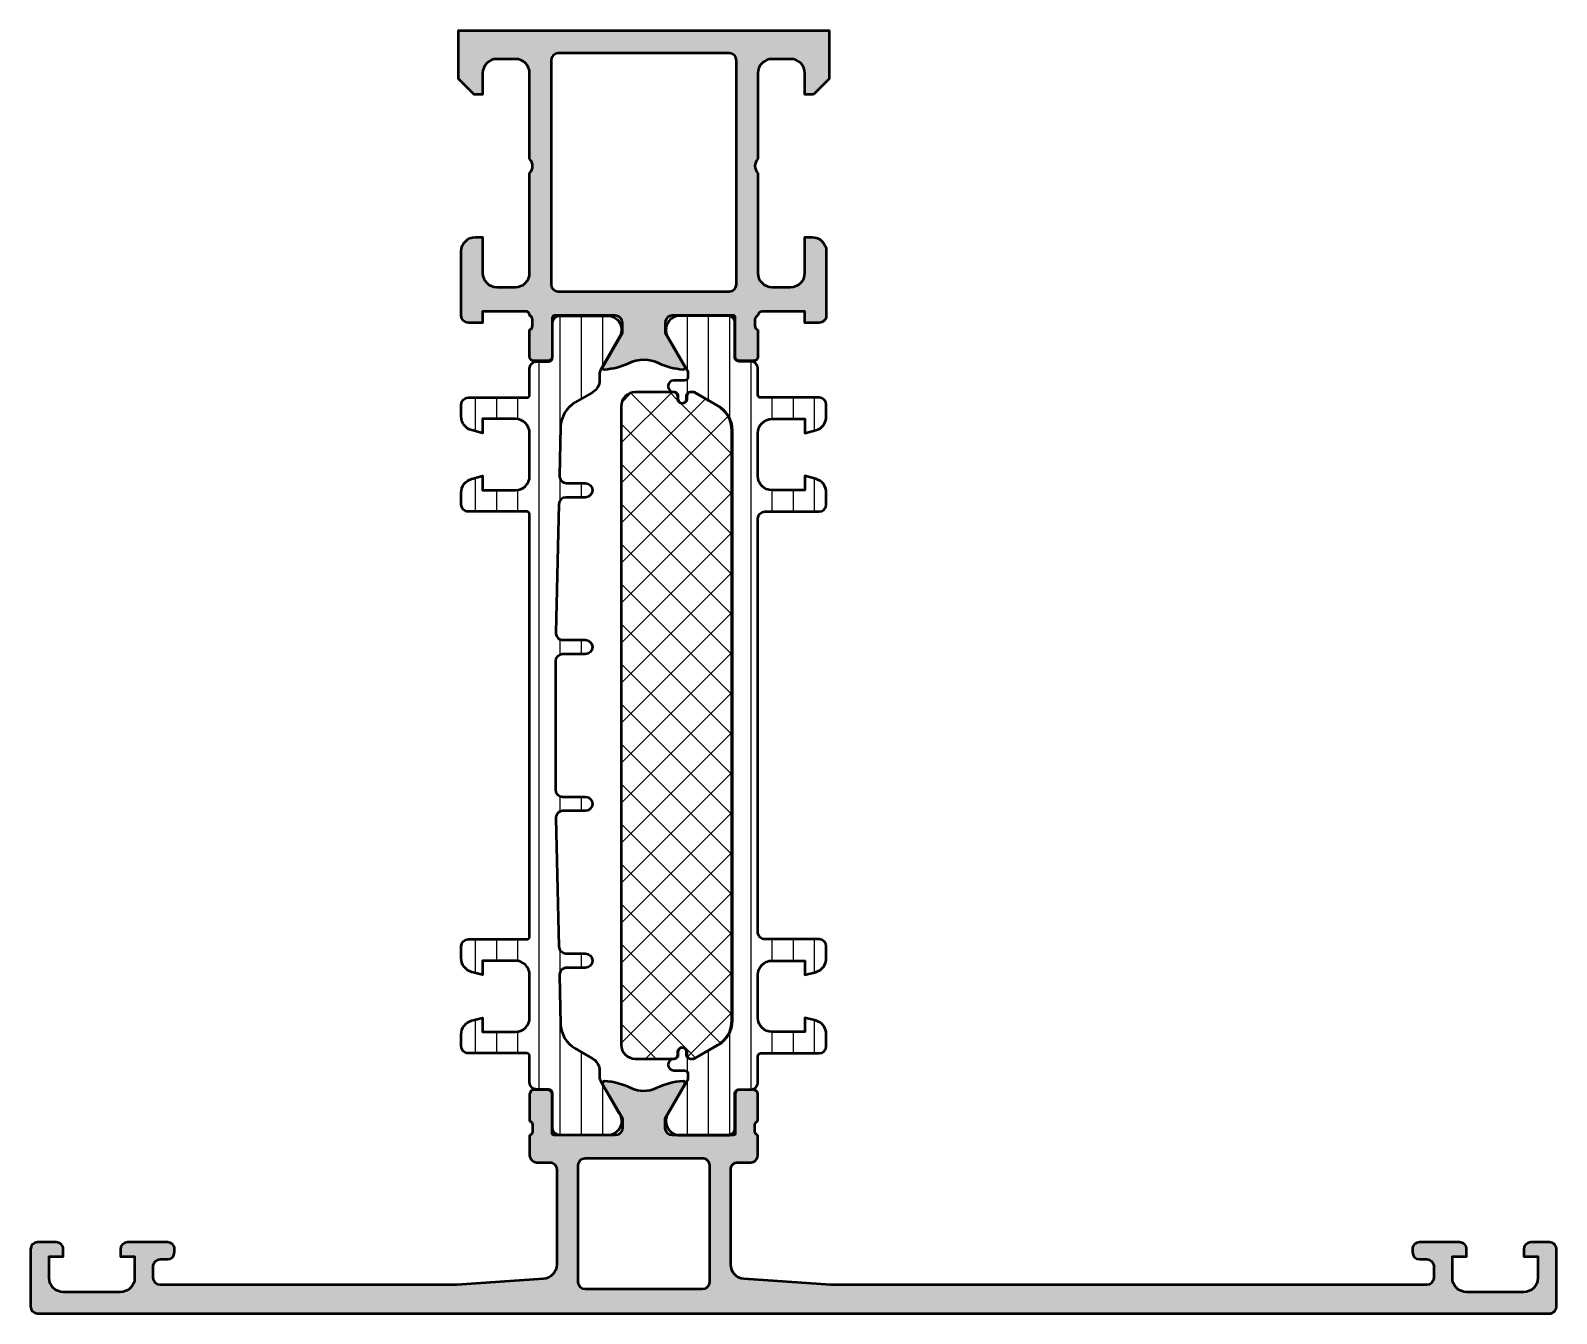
# Model space of a CAD drawing. Extents: x 0 to 107, y 0 to 90.
import ezdxf

# ---------------------------------------------------------------- set-up
doc = ezdxf.new("R2010")
doc.units = 0
for name, color, linetype, lineweight in [('0S-Alu contour', 7, 'Continuous', 50), ('0S-Alu hatch', 252, 'Continuous', 25), ('0S-Plastic contour', 254, 'Continuous', 50), ('0S-Plastic hatch', 253, 'Continuous', 25), ('0S-PT contour', 91, 'Continuous', 50), ('0S-PT hatch', 103, 'Continuous', 25)]:
    doc.layers.add(name, color=color, linetype=linetype, lineweight=lineweight)
pattern_1 = [(90, (0, 0), (-1.4859, 0), [])]

# ---------------------------------------------------------------- blocks, each defined once
blk = doc.blocks.new('462580__AE977219_CE54_4186_94C7_4230D9672D73_')
at = {"layer": '0S-Alu hatch'}
h = blk.add_hatch(color=256, dxfattribs=at)
edge = h.paths.add_edge_path()
edge.add_ellipse((50.10000000000005, 3.431119354686243), major_axis=(-1.000000000000035, 0), ratio=1, start_angle=0, end_angle=85.91438322002278, ccw=False)
edge.add_line((49.10000000000001, 3.43111935468624), (49.1, 10.1))
edge.add_ellipse((49.6, 10.10000015128488), major_axis=(-0.5000000000000301, 0), ratio=1, start_angle=-89.99999999999591, end_angle=1.732971230694602e-05, ccw=False)
edge.add_line((49.59999999999997, 10.60000015128491), (50.5, 10.60000000000001))
edge.add_arc((50.50000000000004, 11.10000015128486), 0.4999999999999574, 269.9999999999951, 360)
edge.add_line((51, 11.10000015128486), (51.00000000000001, 12.4998629859011))
edge.add_ellipse((51.07883680233441, 12.7673838415071), major_axis=(-0.2788954097622999, 0), ratio=1, start_angle=-1.1645648168134244, end_angle=73.58006877694788, ccw=False)
edge.add_line((50.79999900000001, 12.77305213717746), (50.79999900000002, 13.22664598589257))
edge.add_ellipse((51.07886710018399, 13.23230679019579), major_axis=(-0.2789255492162316, 0), ratio=1, start_angle=-73.57540492508872, end_angle=1.1628997974455046, ccw=False)
edge.add_line((51.00000000000001, 13.49985013717745), (51.00000000000002, 15.37986098590108))
edge.add_arc((50.70000000000002, 15.37986113718598), 0.2999999999999971, 359.9999711101367, 450)
edge.add_line((50.70000000000002, 15.67986113718598), (49.72002568095724, 15.67986098590108))
edge.add_arc((49.72002568095724, 15.37986113718597), 0.3000000000000096, 90, 180)
edge.add_line((49.42002568095722, 15.37986113718596), (49.42002568095723, 12.61986298590108))
edge.add_ellipse((49.30016269505614, 12.61986313718614), major_axis=(-0.1198629859011961, 0), ratio=1, start_angle=90.00000000003058, end_angle=179.9999276807861, ccw=False)
edge.add_line((49.3001626950562, 12.50000015128494), (44.99994439642525, 12.50000000000005))
edge.add_ellipse((44.99994465468481, 13.00000025825956), major_axis=(-0.50000025825958, 0), ratio=1, start_angle=1.2253957095254009e-05, end_angle=89.9999704056504, ccw=False)
edge.add_line((44.49994439642524, 13.00000015128501), (44.49994439642535, 13.70000000000018))
edge.add_line((44.49994439642535, 13.70000000000018), (45.88143985404754, 16.09282032302732))
edge.add_arc((45.76182461177673, 16.16188036663647), 0.138119784648486, 329.9999456508516, 453.6515491367406)
edge.add_arc((46.07146175672486, 11.31000108375469), 4.999869236974165, 93.65154913674321, 116.1005569611629)
edge.add_ellipse((42.99997219821259, 17.600057554792), major_axis=(-2.000063781674514, 0), ratio=1, start_angle=64.15806723683357, end_angle=115.84193276316671, ccw=False)
edge.add_arc((39.9284826397003, 11.31000108375472), 4.999869236974149, 63.89944303883679, 86.34845086325629)
edge.add_arc((40.23811978464847, 16.16188036663646), 0.1381197846485002, 86.34845086325679, 210.0000000000027)
edge.add_line((40.11850454237763, 16.09282047431221), (41.49999999999984, 13.70000000000019))
edge.add_line((41.49999999999984, 13.70000000000019), (41.49999999999991, 13.00000000000009))
edge.add_ellipse((40.99999999999992, 13.00000015128496), major_axis=(-0.5000000000000158, 0), ratio=1, start_angle=90.00000000000159, end_angle=179.9999826702878, ccw=False)
edge.add_line((40.99999999999993, 12.50000015128495), (36.69983730494378, 12.50000000000005))
edge.add_ellipse((36.69983756320365, 12.61986324416072), major_axis=(-0.119863244160942, 0), ratio=1, start_angle=5.113384287369627e-05, end_angle=89.99987654930851, ccw=False)
edge.add_line((36.57997431904276, 12.61986313718598), (36.57997431904276, 15.37986098590107))
edge.add_arc((36.27997431904275, 15.37986113718596), 0.3000000000000043, 359.9999711101367, 450.0000000000027)
edge.add_line((36.27997431904274, 15.67986113718597), (35.29999999999998, 15.67986098590108))
edge.add_arc((35.29999999999998, 15.37986113718597), 0.3000000000000025, 90, 180)
edge.add_line((34.99999999999997, 15.37986113718597), (34.99999999999996, 13.49984998589256))
edge.add_ellipse((34.92113326019448, 13.23230690899787), major_axis=(-0.2789251882527402, 0), ratio=1, start_angle=178.8371053712857, end_angle=253.5754602446128, ccw=False)
edge.add_line((35.20000099999997, 13.22664613717746), (35.20000099999998, 12.77305198589258))
edge.add_ellipse((34.92116355800332, 12.76738372271176), major_axis=(-0.2788950488386738, 0), ratio=1, start_angle=106.419875899164, end_angle=181.1645596481263, ccw=False)
edge.add_line((35.00000000000001, 12.49986313718603), (34.99999999999999, 11.09999999999998))
edge.add_arc((35.49999999999997, 11.10000015128489), 0.4999999999999858, 180.0000173297123, 269.9999999999984)
edge.add_line((35.49999999999996, 10.6000001512849), (36.40000000000001, 10.60000000000001))
edge.add_ellipse((36.40000025825936, 10.10000025825946), major_axis=(-0.4999997417406209, 0), ratio=1, start_angle=179.999987746043, end_angle=270.0000295943558, ccw=False)
edge.add_line((36.89999999999996, 10.1000001512849), (36.89999999999998, 3.431119203401324))
edge.add_ellipse((35.89999999999996, 3.431119354686239), major_axis=(-1.000000000000025, 0), ratio=1, start_angle=94.08561677997523, end_angle=179.999991377309, ccw=False)
edge.add_line((35.97124704998788, 2.433660654855476), (29.9, 2.000000000000013))
edge.add_line((29.9, 2.000000000000013), (9.099999999999987, 1.999999999999998))
edge.add_ellipse((9.100000258259582, 2.500000258259502), major_axis=(-0.5000002582595707, 0), ratio=1, start_angle=1.2253957095254009e-05, end_angle=89.99997040564563, ccw=False)
edge.add_line((8.600000000000023, 2.500000151284906), (8.600000000000023, 3.299999999999997))
edge.add_ellipse((9.10000000000004, 3.300000151284852), major_axis=(-0.5000000000000407, 0), ratio=1, start_angle=-89.99999999999841, end_angle=1.732971230694602e-05, ccw=False)
edge.add_line((9.100000000000026, 3.800000151284893), (9.600000000000025, 3.799999999999998))
edge.add_arc((9.600000000000023, 4.300000151284892), 0.4999999999999996, 270.0000000000002, 360)
edge.add_line((10.10000000000002, 4.300000151284895), (10.10000000000002, 4.499999999999999))
edge.add_arc((9.600000000000023, 4.500000151284895), 0.4999999999999983, 359.9999826702877, 450)
edge.add_line((9.600000000000023, 5.000000151284893), (6.800000000000011, 4.999999999999999))
edge.add_arc((6.800000000000011, 4.500000151284893), 0.5, 90, 180)
edge.add_line((6.300000000000011, 4.500000151284892), (6.300000000000011, 4))
edge.add_line((6.300000000000011, 4), (7.300000000000011, 4))
edge.add_line((7.300000000000011, 4), (7.300000000000011, 2.500000000000005))
edge.add_ellipse((6.300000000000001, 2.500000151284914), major_axis=(-1.000000000000021, 0), ratio=1, start_angle=90.00000000000063, end_angle=179.999991377309, ccw=False)
edge.add_line((6.300000000000012, 1.500000151284893), (2.300000000000012, 1.499999999999998))
edge.add_ellipse((2.300000258259527, 2.500000258259489), major_axis=(-1.000000258259523, 0), ratio=1, start_angle=6.156649305921746e-06, end_angle=89.99998520282361, ccw=False)
edge.add_line((1.300000000000011, 2.500000151284895), (1.300000000000011, 3.999999999999998))
edge.add_line((1.300000000000011, 3.999999999999998), (2.300000000000011, 3.999999999999999))
edge.add_line((2.300000000000011, 3.999999999999999), (2.300000000000011, 4.5))
edge.add_arc((1.800000000000015, 4.500000151284897), 0.4999999999999963, 359.9999826702877, 450)
edge.add_line((1.800000000000014, 5.000000151284893), (0.4999999999999999, 4.999999999999999))
edge.add_arc((0.4999999999999999, 4.500000151284893), 0.5, 90.00000000000003, 180)
edge.add_line((-2e-16, 4.500000151284893), (1e-16, 0.5))
edge.add_arc((0.5, 0.500000151284895), 0.5, 180.0000173297123, 269.9999999999999)
edge.add_line((0.4999999999999998, 1.512848948e-07), (106.5, 4e-16))
edge.add_arc((106.5, 0.5000001512848968), 0.5000000000000016, 269.9999999999984, 360)
edge.add_line((107, 0.5000001512848918), (107, 4.500000000000023))
edge.add_arc((106.5, 4.500000151284925), 0.4999999999999716, 359.9999826702877, 449.9999999999984)
edge.add_line((106.5, 5.000000151284896), (105.1999999999999, 4.999999999999998))
edge.add_arc((105.1999999999999, 4.500000151284907), 0.4999999999999858, 90.00000000000325, 180)
edge.add_line((104.6999999999999, 4.500000151284885), (104.7, 3.999999999999999))
edge.add_line((104.7, 3.999999999999999), (105.7, 3.999999999999999))
edge.add_line((105.7, 3.999999999999999), (105.7, 2.5))
edge.add_ellipse((104.6999999999999, 2.500000151284957), major_axis=(-1.000000000000053, 0), ratio=1, start_angle=89.9999999999975, end_angle=179.999991377309, ccw=False)
edge.add_line((104.6999999999999, 1.500000151284898), (100.7, 1.499999999999999))
edge.add_ellipse((100.7000002582595, 2.500000258259503), major_axis=(-1.000000258259537, 0), ratio=1, start_angle=6.156649305921746e-06, end_angle=89.99998520282338, ccw=False)
edge.add_line((99.69999999999997, 2.500000151284895), (99.69999999999997, 4))
edge.add_line((99.69999999999997, 4), (100.7, 4))
edge.add_line((100.7, 4), (100.6999999999999, 4.500000000000045))
edge.add_arc((100.2, 4.500000151284957), 0.499999999999929, 359.9999826702877, 450)
edge.add_line((100.2, 5.000000151284886), (97.39999999999998, 5))
edge.add_arc((97.39999999999996, 4.500000151284907), 0.4999999999999885, 89.99999999999837, 180)
edge.add_line((96.89999999999996, 4.500000151284923), (96.89999999999996, 4.29999999999997))
edge.add_arc((97.39999999999998, 4.300000151284895), 0.5, 180.0000173297123, 270.0000000000033)
edge.add_line((97.4, 3.800000151284895), (97.89999999999995, 3.799999999999998))
edge.add_ellipse((97.9000002582593, 3.300000258259397), major_axis=(-0.4999997417406675, 0), ratio=1, start_angle=179.999987746043, end_angle=270.00002959435665, ccw=False)
edge.add_line((98.39999999999996, 3.300000151284856), (98.40000000000003, 2.500000000000074))
edge.add_ellipse((97.89999999999996, 2.500000151284987), major_axis=(-0.500000000000094, 0), ratio=1, start_angle=90.00000000000159, end_angle=179.9999826702878, ccw=False)
edge.add_line((97.89999999999999, 2.000000151284895), (56.10000000000002, 2.000000000000014))
edge.add_line((56.10000000000002, 2.000000000000014), (50.0287529500121, 2.433660654855476))
edge = h.paths.add_edge_path()
edge.add_line((38.89999999999999, 10.90000000000001), (47.09999999999999, 10.90000000000001))
edge.add_ellipse((47.09999999999999, 10.4000001512849), major_axis=(-0.5, 0), ratio=1, start_angle=179.9999826702878, end_angle=270, ccw=False)
edge.add_line((47.6, 10.40000000000001), (47.6, 2.200000151284889))
edge.add_ellipse((47.09999999999999, 2.20000015128489), major_axis=(-0.5, 0), ratio=1, start_angle=90, end_angle=180, ccw=False)
edge.add_line((47.09999999999999, 1.699999999999995), (38.89999999999999, 1.70000015128489))
edge.add_ellipse((38.89999999999999, 2.20000015128489), major_axis=(-0.5, 0), ratio=1, start_angle=1.732971230694602e-05, end_angle=90, ccw=False)
edge.add_line((38.39999999999998, 2.199999999999995), (38.39999999999998, 10.4000001512849))
edge.add_ellipse((38.89999999999999, 10.4000001512849), major_axis=(-0.5, 0), ratio=1, start_angle=270, end_angle=360, ccw=False)
at = {"layer": '0S-Alu contour', "color": 7}
for points in [[(40.11850454237763, 16.09282047431221), (41.49999999999984, 13.70000000000019), (41.49999999999991, 13.00000000000009)], [(44.49994439642524, 13.00000015128501), (44.49994439642535, 13.70000000000018), (45.88143985404754, 16.09282032302732)], [(34.99999999999997, 15.37986113718597), (34.99999999999996, 13.49984998589256)], [(36.27997431904274, 15.67986113718597), (35.29999999999998, 15.67986098590108)], [(36.57997431904276, 12.61986313718598), (36.57997431904276, 15.37986098590107)], [(49.42002568095722, 15.37986113718596), (49.42002568095723, 12.61986298590108)], [(50.70000000000002, 15.67986113718598), (49.72002568095724, 15.67986098590108)], [(51.00000000000001, 13.49985013717745), (51.00000000000002, 15.37986098590108)], [(35.20000099999997, 13.22664613717746), (35.20000099999998, 12.77305198589258)], [(50.79999900000001, 12.77305213717746), (50.79999900000002, 13.22664598589257)], [(35.00000000000001, 12.49986313718603), (34.99999999999999, 11.09999999999998)], [(40.99999999999993, 12.50000015128495), (36.69983730494378, 12.50000000000005)], [(49.3001626950562, 12.50000015128494), (44.99994439642525, 12.50000000000005)], [(51, 11.10000015128486), (51.00000000000001, 12.4998629859011)], [(38.89999999999999, 10.90000000000001), (47.09999999999999, 10.90000000000001)], [(35.49999999999996, 10.6000001512849), (36.40000000000001, 10.60000000000001)], [(36.89999999999996, 10.1000001512849), (36.89999999999998, 3.431119203401324)], [(38.39999999999998, 2.199999999999995), (38.39999999999998, 10.4000001512849)], [(47.6, 10.40000000000001), (47.6, 2.20000015128489)], [(49.10000000000001, 3.43111935468624), (49.1, 10.1)], [(49.59999999999997, 10.60000015128491), (50.5, 10.60000000000001)], [(-2e-16, 4.500000151284893), (1e-16, 0.5)], [(1.800000000000014, 5.000000151284893), (0.4999999999999999, 4.999999999999999)], [(1.300000000000011, 2.500000151284895), (1.300000000000011, 3.999999999999998), (2.300000000000011, 3.999999999999999), (2.300000000000011, 4.5)], [(6.300000000000011, 4.500000151284892), (6.300000000000011, 4), (7.300000000000011, 4), (7.300000000000011, 2.500000000000005)], [(9.600000000000023, 5.000000151284893), (6.800000000000011, 4.999999999999999)], [(10.10000000000002, 4.300000151284895), (10.10000000000002, 4.499999999999999)], [(96.89999999999996, 4.500000151284923), (96.89999999999996, 4.29999999999997)], [(100.2, 5.000000151284886), (97.39999999999998, 5)], [(99.69999999999997, 2.500000151284895), (99.69999999999997, 4), (100.7, 4), (100.6999999999999, 4.500000000000045)], [(104.6999999999999, 4.500000151284885), (104.7, 3.999999999999999), (105.7, 3.999999999999999), (105.7, 2.5)], [(106.5, 5.000000151284896), (105.1999999999999, 4.999999999999998)], [(107, 0.5000001512848918), (107, 4.500000000000023)], [(8.600000000000023, 2.500000151284906), (8.600000000000023, 3.299999999999997)], [(9.100000000000026, 3.800000151284893), (9.600000000000025, 3.799999999999998)], [(97.4, 3.800000151284895), (97.89999999999995, 3.799999999999998)], [(98.39999999999996, 3.300000151284856), (98.40000000000003, 2.500000000000074)], [(35.97124704998788, 2.433660654855476), (29.9, 2.000000000000013), (9.099999999999987, 1.999999999999998)], [(97.89999999999999, 2.000000151284895), (56.10000000000002, 2.000000000000014), (50.0287529500121, 2.433660654855476)], [(6.300000000000012, 1.500000151284893), (2.300000000000012, 1.499999999999998)], [(47.09999999999999, 1.699999999999995), (38.89999999999999, 1.70000015128489)], [(104.6999999999999, 1.500000151284898), (100.7, 1.499999999999999)], [(0.4999999999999998, 1.512848948e-07), (106.5, 4e-16)]]:
    blk.add_lwpolyline(points, dxfattribs=at)
for centre, radius, start, end in [((40.23811978464847, 16.16188036663646), 0.1381197846485002, 86.34845086325679, 210.0000000000027), ((39.9284826397003, 11.31000108375472), 4.999869236974149, 63.89944303883679, 86.34845086325629), ((46.07146175672486, 11.31000108375469), 4.999869236974165, 93.65154913674321, 116.1005569611629), ((45.76182461177673, 16.16188036663647), 0.138119784648486, 329.9999456508516, 93.65154913674066), ((35.29999999999998, 15.37986113718597), 0.3000000000000025, 90, 180), ((36.27997431904275, 15.37986113718596), 0.3000000000000043, 359.9999711101367, 90.00000000000273), ((49.72002568095724, 15.37986113718597), 0.3000000000000096, 90, 180), ((50.70000000000002, 15.37986113718598), 0.2999999999999971, 359.9999711101367, 90), ((35.49999999999997, 11.10000015128489), 0.4999999999999858, 180.0000173297123, 269.9999999999984), ((50.50000000000004, 11.10000015128486), 0.4999999999999574, 269.9999999999951, 0), ((0.4999999999999999, 4.500000151284893), 0.5, 90.00000000000003, 180), ((1.800000000000015, 4.500000151284897), 0.4999999999999963, 359.9999826702877, 90.0000000000001), ((6.800000000000011, 4.500000151284893), 0.5, 90, 180), ((9.600000000000023, 4.500000151284895), 0.4999999999999983, 359.9999826702877, 90), ((9.600000000000023, 4.300000151284892), 0.4999999999999996, 270.0000000000002, 0), ((97.39999999999996, 4.500000151284907), 0.4999999999999885, 89.99999999999837, 180), ((97.39999999999998, 4.300000151284895), 0.5, 180.0000173297123, 270.0000000000033), ((100.2, 4.500000151284957), 0.499999999999929, 359.9999826702877, 90), ((105.1999999999999, 4.500000151284907), 0.4999999999999858, 90.00000000000325, 180), ((106.5, 4.500000151284925), 0.4999999999999716, 359.9999826702877, 89.99999999999837), ((0.5, 0.500000151284895), 0.5, 180.0000173297123, 269.9999999999999), ((106.5, 0.5000001512848968), 0.5000000000000016, 269.9999999999984, 0)]:
    blk.add_arc(centre, radius, start, end, dxfattribs=at)
at = {"layer": '0S-Alu contour', "color": 7, "extrusion": (0, 0, -1)}
for centre, radius, start, end in [((-42.99997219821259, 17.600057554792), 2.000063781674514, 244.1580672368333, 295.8419327631665), ((-34.92113326019448, 13.23230690899787), 0.2789251882527402, 106.4245397553872, 181.1628946287144), ((-40.99999999999992, 13.00000015128496), 0.5000000000000158, 180.0000173297123, 269.9999999999984), ((-44.99994465468481, 13.00000025825956), 0.50000025825958, 270.0000295943496, 359.9999877460429), ((-51.07886710018399, 13.23230679019579), 0.2789255492162316, 358.8371002025545, 73.5754049250888), ((-34.92116355800332, 12.76738372271176), 0.2788950488386739, 178.8354403518737, 253.580124100836), ((-36.69983756320365, 12.61986324416072), 0.119863244160942, 270.0001234506915, 359.9999488661571), ((-49.30016269505614, 12.61986313718614), 0.1198629859011961, 180.000072319214, 269.9999999999694), ((-51.07883680233441, 12.7673838415071), 0.2788954097622999, 286.4199312230521, 1.164564816813331), ((-38.89999999999999, 10.4000001512849), 0.5, 0, 90), ((-47.09999999999999, 10.4000001512849), 0.5, 90, 180.0000173297123), ((-36.40000025825936, 10.10000025825946), 0.4999997417406209, 89.9999704056442, 180.0000122539571), ((-49.6, 10.10000015128488), 0.5000000000000301, 359.9999826702877, 89.99999999999594), ((-9.10000000000004, 3.300000151284852), 0.5000000000000407, 359.9999826702877, 89.99999999999837), ((-35.89999999999996, 3.431119354686239), 1.000000000000025, 180.0000086226911, 265.9143832200248), ((-50.10000000000005, 3.431119354686243), 1.000000000000035, 274.0856167799772, 0), ((-97.9000002582593, 3.300000258259397), 0.4999997417406675, 89.99997040564338, 180.0000122539571), ((-2.300000258259527, 2.500000258259489), 1.000000258259523, 270.0000147971764, 359.9999938433507), ((-6.300000000000001, 2.500000151284914), 1.000000000000021, 180.0000086226911, 269.9999999999994), ((-9.100000258259582, 2.500000258259502), 0.5000002582595707, 270.0000295943544, 359.9999877460429), ((-38.89999999999999, 2.20000015128489), 0.5, 270, 359.9999826702877), ((-47.09999999999999, 2.20000015128489), 0.5, 180, 270), ((-97.89999999999996, 2.500000151284987), 0.500000000000094, 180.0000173297123, 269.9999999999984), ((-100.7000002582595, 2.500000258259503), 1.000000258259537, 270.0000147971766, 359.9999938433507), ((-104.6999999999999, 2.500000151284957), 1.000000000000053, 180.0000086226911, 270.0000000000025)]:
    blk.add_arc(centre, radius, start, end, dxfattribs=at)
blk = doc.blocks.new('284595__3BD5218A_EC64_46D0_82F6_E724B18B5A6B___8C823712_306E_4C20_992F_7DF434654752_')
at = {"layer": '0S-Plastic hatch'}
h = blk.add_hatch(dxfattribs=at)
h.set_pattern_fill('ANSI31', color=256, scale=0.4680000000000001, angle=45, style=0)
h.set_pattern_definition(pattern_1)
edge = h.paths.add_edge_path()
edge.add_line((55.80000031716405, 62.91925062692974), (55.80000031716405, 63.74999985030413))
edge.add_arc((55.30000031716406, 63.74999985030415), 0.4999999999999858, 0, 89.99999999999837)
edge.add_line((55.30000031716408, 64.24999985030414), (51.20000031716406, 64.24999985030408))
edge.add_ellipse((51.20000031716405, 64.44999985030408), major_axis=(-0.2000000000000028, 0), ratio=1, start_angle=0, end_angle=90.00000000000199, ccw=False)
edge.add_line((51.00000031716406, 64.44999985030408), (51.00000031716405, 66.2900055292136))
edge.add_arc((50.50000299606637, 66.2900055292136), 0.4999973210976876, 0, 90.00030698202619)
edge.add_line((50.50000031715716, 66.7900028503041), (49.68966898382381, 66.7900028503041))
edge.add_ellipse((49.6896689838238, 67.0900028503041), major_axis=(-0.2999999999999829, 0), ratio=1, start_angle=0, end_angle=90.00000000000409, ccw=False)
edge.add_line((49.38966898382381, 67.0900028503041), (49.39000093422084, 69.49000123324036))
edge.add_arc((48.89000495678221, 69.49000387286549), 0.4999959774455975, 359.9996975182267, 450.0003024811826)
edge.add_line((48.89000231715716, 69.98999985030412), (45.41346081905766, 69.98999985030412))
edge.add_arc((45.55577146804902, 69.00018177558127), 0.9999960709244742, 98.18160805189984, 212.7270160998405)
edge.add_line((44.71451881905767, 68.45954685030412), (46.03303566836882, 66.17580836363183))
edge.add_ellipse((45.6000229516385, 65.9258083893323), major_axis=(-0.4999999999999406, 0), ratio=1, start_angle=179.994256176766, end_angle=209.9999965993448, ccw=False)
edge.add_line((46.10002294912599, 65.92575826501847), (46.10000031715464, 65.69999985032166))
edge.add_ellipse((45.85000031713714, 65.69999985032165), major_axis=(-0.2500000000175007, 0), ratio=1, start_angle=90.00000000000159, end_angle=180, ccw=False)
edge.add_line((45.85000031713714, 65.44999985030415), (45.09959367777305, 65.44999985030411))
edge.add_arc((45.09959367777305, 65.05074077718734), 0.3992590731167667, 90, 270)
edge.add_ellipse((45.09959367777309, 64.34999985030403), major_axis=(-0.3014818537665462, 0), ratio=1, start_angle=180, end_angle=270.00000000000676, ccw=False)
edge.add_line((45.40107553153964, 64.34999985030407), (45.40107553153964, 64.14942905501786))
edge.add_arc((45.7005047362534, 64.14942905501789), 0.2994292047137605, 180, 360)
edge.add_line((45.99993394096716, 64.14942905501792), (45.99993394096716, 64.34999985030419))
edge.add_ellipse((46.29993394096714, 64.34999985030414), major_axis=(-0.2999999999999758, 0), ratio=1, start_angle=273.39363927145547, end_angle=360, ccw=False)
edge.add_line((46.2821752750787, 64.64947377201662), (46.46501312662448, 64.64947377201665))
edge.add_ellipse((46.46501312662459, 64.44947377201655), major_axis=(-0.2000000000001023, 0), ratio=1, start_angle=240.0000000000378, end_angle=270.0000000000305, ccw=False)
edge.add_line((46.56501312662452, 64.62267885277359), (48.20000031716407, 63.67871855819386))
edge.add_ellipse((47.20000031716416, 61.94666775062508), major_axis=(-1.999999999999871, 0), ratio=1, start_angle=180, end_angle=240.0000000000009, ccw=False)
edge.add_line((49.20000031716404, 61.9466677506251), (49.20000031716405, 20.55333194993597))
edge.add_ellipse((47.20000031716406, 20.553331949936), major_axis=(-1.999999999999985, 0), ratio=1, start_angle=119.9999999999998, end_angle=180, ccw=False)
edge.add_line((48.20000031716404, 18.82128114236713), (46.56501312662454, 17.87732084778762))
edge.add_ellipse((46.46501312662434, 18.05052592854439), major_axis=(-0.2000000000000009, 0), ratio=1, start_angle=90.00000000006918, end_angle=120.00000000006611, ccw=False)
edge.add_line((46.46501312662458, 17.85052592854439), (46.28217527507868, 17.85052592854445))
edge.add_ellipse((46.29993394096711, 18.14999985025689), major_axis=(-0.2999999999999501, 0), ratio=1, start_angle=0, end_angle=86.60636072854561, ccw=False)
edge.add_line((45.99993394096716, 18.14999985025688), (45.99993394096716, 18.35057064554315))
edge.add_arc((45.7005047362534, 18.35057064554315), 0.2994292047137605, 0, 180)
edge.add_line((45.40107553153965, 18.35057064554315), (45.40107553153965, 18.14999985025688))
edge.add_ellipse((45.0995936777731, 18.14999985025699), major_axis=(-0.3014818537665462, 0), ratio=1, start_angle=89.99999999999199, end_angle=180, ccw=False)
edge.add_arc((45.09959367777305, 17.4492589233737), 0.3992590731167524, 90, 270)
edge.add_line((45.09959367777305, 17.04999985025694), (45.85000031713718, 17.04999985025692))
edge.add_ellipse((45.85000031713716, 16.79999985023943), major_axis=(-0.2500000000174865, 0), ratio=1, start_angle=180, end_angle=269.9999999999935, ccw=False)
edge.add_line((46.10000031715464, 16.79999985023935), (46.10002294912599, 16.57424143554255))
edge.add_ellipse((45.60002295163844, 16.57419131122876), major_axis=(-0.5000000000000032, 0), ratio=1, start_angle=150.0000034006535, end_angle=180.0057438232342, ccw=False)
edge.add_line((46.03303566836881, 16.32419133692919), (44.71451881905767, 14.04045285025691))
edge.add_arc((45.55577146804902, 13.49981792497976), 0.9999960709244718, 147.2729839001593, 261.8183919481001)
edge.add_line((45.41346081905766, 12.50999985025691), (48.89000231715716, 12.50999985025692))
edge.add_arc((48.89000495678221, 13.00999582769554), 0.4999959774455886, 269.9996975188158, 360.0003024817733)
edge.add_line((49.39000093422083, 13.00999846732063), (49.38966898382381, 15.4099968502569))
edge.add_ellipse((49.68966898382381, 15.4099968502569), major_axis=(-0.3000000000000043, 0), ratio=1, start_angle=269.99999999999864, end_angle=360, ccw=False)
edge.add_line((49.68966898382382, 15.70999685025691), (50.50000031715717, 15.70999685025691))
edge.add_arc((50.50000299606637, 16.20999417134742), 0.4999973210976877, 269.9996930179747, 360)
edge.add_line((51.00000031716405, 16.20999417134742), (51.00000031716405, 18.04999985025686))
edge.add_ellipse((51.20000031716408, 18.04999985025691), major_axis=(-0.2000000000000242, 0), ratio=1, start_angle=270.00000000001427, end_angle=360, ccw=False)
edge.add_line((51.20000031716403, 18.24999985025694), (55.30000031716406, 18.24999985025687))
edge.add_arc((55.30000031716405, 18.74999985025687), 0.4999999999999929, 270.0000000000008, 360)
edge.add_line((55.80000031716405, 18.74999985025688), (55.80000031716405, 19.58074907363124))
edge.add_arc((54.80000031716406, 19.58074907363126), 0.9999999999999857, 0, 74.99999999999942)
edge.add_line((55.05881936226659, 20.54667489992031), (54.30000031716405, 20.74999985025693))
edge.add_line((54.30000031716405, 20.74999985025693), (54.30000031716405, 19.74999985025693))
edge.add_line((54.30000031716405, 19.74999985025693), (52.00000031716405, 19.74999985025693))
edge.add_ellipse((52.00000031716405, 20.74999985025693), major_axis=(-1, 0), ratio=1, start_angle=0, end_angle=90, ccw=False)
edge.add_line((51.00000031716405, 20.74999985025693), (51.00000031716405, 23.74999985025699))
edge.add_ellipse((52.00000031716398, 23.74999985025695), major_axis=(-0.999999999999929, 0), ratio=1, start_angle=269.99999999999676, end_angle=360, ccw=False)
edge.add_line((52.00000031716403, 24.74999985025688), (54.30000031716405, 24.74999985025691))
edge.add_line((54.30000031716405, 24.74999985025691), (54.30000031716405, 23.74999985025699))
edge.add_line((54.30000031716405, 23.74999985025699), (55.05881936226651, 23.95332480059347))
edge.add_arc((54.80000031716397, 24.91925062688263), 1.000000000000094, 285.0000000000002, 360)
edge.add_line((55.80000031716405, 24.91925062688262), (55.80000031716405, 25.74999985025697))
edge.add_arc((55.30000031716409, 25.74999985025697), 0.4999999999999574, 0, 89.9999999999992)
edge.add_line((55.3000003171641, 26.24999985025693), (51.50000031716405, 26.24999985025694))
edge.add_ellipse((51.50000031716403, 26.74999985025691), major_axis=(-0.4999999999999787, 0), ratio=1, start_angle=0, end_angle=90.00000000000239, ccw=False)
edge.add_line((51.00000031716405, 26.74999985025691), (51.00000031716405, 55.74999985030407))
edge.add_ellipse((51.50000031716405, 55.74999985030412), major_axis=(-0.5, 0), ratio=1, start_angle=270.0000000000008, end_angle=360, ccw=False)
edge.add_line((51.50000031716404, 56.24999985030412), (55.30000031716411, 56.24999985030411))
edge.add_arc((55.30000031716408, 56.74999985030407), 0.4999999999999574, 270.0000000000041, 360)
edge.add_line((55.80000031716404, 56.7499998503041), (55.80000031716405, 57.58074907367852))
edge.add_arc((54.80000031716408, 57.58074907367852), 0.9999999999999715, 0, 75.00000000000126)
edge.add_line((55.05881936226657, 58.54667489996757), (54.30000031716405, 58.74999985030411))
edge.add_line((54.30000031716405, 58.74999985030411), (54.30000031716405, 57.74999985030412))
edge.add_line((54.30000031716405, 57.74999985030412), (52.00000031716408, 57.74999985030412))
edge.add_ellipse((52.00000031716404, 58.7499998503041), major_axis=(-0.9999999999999928, 0), ratio=1, start_angle=0, end_angle=90.00000000000199, ccw=False)
edge.add_line((51.00000031716405, 58.7499998503041), (51.00000031716405, 61.74999985030416))
edge.add_ellipse((52.00000031716406, 61.74999985030411), major_axis=(-1.000000000000007, 0), ratio=1, start_angle=269.99999999999795, end_angle=360, ccw=False)
edge.add_line((52.0000003171641, 62.74999985030412), (54.30000031716405, 62.74999985030406))
edge.add_line((54.30000031716405, 62.74999985030406), (54.30000031716405, 61.74999985030413))
edge.add_line((54.30000031716405, 61.74999985030413), (55.0588193622666, 61.95332480064076))
edge.add_arc((54.80000031716412, 62.91925062692977), 0.9999999999999246, 284.9999999999986, 360)
at = {"layer": '0S-Plastic contour', "color": 7}
for points in [[(48.89000231715716, 69.98999985030412), (45.41346081905766, 69.98999985030412)], [(49.38966898382381, 67.0900028503041), (49.39000093422084, 69.49000123324036)], [(44.71451881905767, 68.45954685030412), (46.03303566836882, 66.17580836363183)], [(50.50000031715716, 66.7900028503041), (49.68966898382381, 66.7900028503041)], [(45.85000031713714, 65.44999985030415), (45.09959367777305, 65.44999985030411)], [(46.10002294912599, 65.92575826501847), (46.10000031715464, 65.69999985032166)], [(51.00000031716406, 64.44999985030408), (51.00000031716405, 66.2900055292136)], [(45.40107553153964, 64.34999985030407), (45.40107553153964, 64.14942905501786)], [(45.99993394096716, 64.14942905501792), (45.99993394096716, 64.34999985030419)], [(46.2821752750787, 64.64947377201662), (46.46501312662448, 64.64947377201665)], [(46.56501312662452, 64.62267885277359), (48.20000031716407, 63.67871855819386)], [(55.30000031716408, 64.24999985030414), (51.20000031716406, 64.24999985030408)], [(55.80000031716405, 62.91925062692974), (55.80000031716405, 63.74999985030413)], [(52.0000003171641, 62.74999985030412), (54.30000031716405, 62.74999985030406), (54.30000031716405, 61.74999985030413), (55.0588193622666, 61.95332480064076)], [(49.20000031716404, 61.9466677506251), (49.20000031716405, 20.55333194993597)], [(51.00000031716405, 58.7499998503041), (51.00000031716405, 61.74999985030416)], [(55.05881936226657, 58.54667489996757), (54.30000031716405, 58.74999985030411), (54.30000031716405, 57.74999985030412), (52.00000031716408, 57.74999985030412)], [(55.80000031716404, 56.7499998503041), (55.80000031716405, 57.58074907367852)], [(51.00000031716405, 26.74999985025691), (51.00000031716405, 55.74999985030407)], [(51.50000031716404, 56.24999985030412), (55.30000031716411, 56.24999985030411)], [(55.3000003171641, 26.24999985025693), (51.50000031716405, 26.24999985025694)], [(55.80000031716405, 24.91925062688262), (55.80000031716405, 25.74999985025697)], [(52.00000031716403, 24.74999985025688), (54.30000031716405, 24.74999985025691), (54.30000031716405, 23.74999985025699), (55.05881936226651, 23.95332480059347)], [(51.00000031716405, 20.74999985025693), (51.00000031716405, 23.74999985025699)], [(55.05881936226659, 20.54667489992031), (54.30000031716405, 20.74999985025693), (54.30000031716405, 19.74999985025693), (52.00000031716405, 19.74999985025693)], [(55.80000031716405, 18.74999985025688), (55.80000031716405, 19.58074907363124)], [(45.40107553153965, 18.35057064554315), (45.40107553153965, 18.14999985025688)], [(45.99993394096716, 18.14999985025688), (45.99993394096716, 18.35057064554315)], [(48.20000031716404, 18.82128114236713), (46.56501312662454, 17.87732084778762)], [(51.20000031716403, 18.24999985025694), (55.30000031716406, 18.24999985025687)], [(46.46501312662458, 17.85052592854439), (46.28217527507868, 17.85052592854445)], [(51.00000031716405, 16.20999417134742), (51.00000031716405, 18.04999985025686)], [(46.03303566836881, 16.32419133692919), (44.71451881905767, 14.04045285025691)], [(45.09959367777305, 17.04999985025694), (45.85000031713718, 17.04999985025692)], [(46.10000031715464, 16.79999985023935), (46.10002294912599, 16.57424143554255)], [(49.39000093422083, 13.00999846732063), (49.38966898382381, 15.4099968502569)], [(49.68966898382382, 15.70999685025691), (50.50000031715717, 15.70999685025691)], [(45.41346081905766, 12.50999985025691), (48.89000231715716, 12.50999985025692)]]:
    blk.add_lwpolyline(points, dxfattribs=at)
for centre, radius, start, end in [((45.55577146804902, 69.00018177558127), 0.9999960709244742, 98.18160805189984, 212.7270160998405), ((48.89000495678221, 69.49000387286549), 0.4999959774455975, 359.9996975182267, 90.00030248118262), ((50.50000299606637, 66.2900055292136), 0.4999973210976876, 0, 90.00030698202619), ((45.09959367777305, 65.05074077718734), 0.3992590731167667, 90, 270), ((55.30000031716406, 63.74999985030415), 0.4999999999999858, 0, 89.99999999999837), ((45.7005047362534, 64.14942905501789), 0.2994292047137605, 180, 0), ((54.80000031716412, 62.91925062692977), 0.9999999999999246, 284.9999999999986, 0), ((54.80000031716408, 57.58074907367852), 0.9999999999999715, 0, 75.00000000000126), ((55.30000031716408, 56.74999985030407), 0.4999999999999574, 270.0000000000041, 0), ((55.30000031716409, 25.74999985025697), 0.4999999999999574, 0, 89.9999999999992), ((54.80000031716397, 24.91925062688263), 1.000000000000094, 285.0000000000002, 0), ((54.80000031716406, 19.58074907363126), 0.9999999999999857, 0, 74.99999999999942), ((45.7005047362534, 18.35057064554315), 0.2994292047137605, 0, 180), ((55.30000031716405, 18.74999985025687), 0.4999999999999929, 270.0000000000008, 0), ((45.09959367777305, 17.4492589233737), 0.3992590731167524, 90, 270), ((50.50000299606637, 16.20999417134742), 0.4999973210976877, 269.9996930179747, 0), ((45.55577146804902, 13.49981792497976), 0.9999960709244718, 147.2729839001593, 261.8183919481001), ((48.89000495678221, 13.00999582769554), 0.4999959774455886, 269.9996975188158, 0.0003024817733149)]:
    blk.add_arc(centre, radius, start, end, dxfattribs=at)
at = {"layer": '0S-Plastic contour', "color": 7, "extrusion": (0, 0, -1)}
for centre, radius, start, end in [((-49.6896689838238, 67.0900028503041), 0.2999999999999829, 269.9999999999959, 0), ((-45.85000031713714, 65.69999985032165), 0.2500000000175007, 180, 269.9999999999984), ((-45.6000229516385, 65.9258083893323), 0.4999999999999406, 150.0000034006552, 180.0057438232341), ((-45.09959367777309, 64.34999985030403), 0.3014818537665462, 89.99999999999324, 180), ((-46.29993394096714, 64.34999985030414), 0.2999999999999758, 0, 86.60636072854453), ((-46.46501312662459, 64.44947377201655), 0.2000000000001023, 89.99999999996946, 119.9999999999622), ((-51.20000031716405, 64.44999985030408), 0.2000000000000028, 269.999999999998, 0), ((-47.20000031716416, 61.94666775062508), 1.999999999999871, 119.9999999999991, 180), ((-52.00000031716406, 61.74999985030411), 1.000000000000007, 0, 90.00000000000205), ((-52.00000031716404, 58.7499998503041), 0.9999999999999928, 269.999999999998, 0), ((-51.50000031716405, 55.74999985030412), 0.5, 0, 89.9999999999992), ((-51.50000031716403, 26.74999985025691), 0.4999999999999787, 269.9999999999976, 0), ((-52.00000031716398, 23.74999985025695), 0.999999999999929, 0, 90.00000000000325), ((-47.20000031716406, 20.553331949936), 1.999999999999985, 180, 240.0000000000002), ((-52.00000031716405, 20.74999985025693), 1, 270, 0), ((-51.20000031716408, 18.04999985025691), 0.2000000000000242, 0, 89.99999999998575), ((-45.0995936777731, 18.14999985025699), 0.3014818537665462, 180, 270.0000000000081), ((-46.29993394096711, 18.14999985025689), 0.2999999999999501, 273.3936392714544, 0), ((-46.46501312662434, 18.05052592854439), 0.2000000000000009, 239.9999999999339, 269.9999999999308), ((-45.85000031713716, 16.79999985023943), 0.2500000000174865, 90.00000000000651, 180), ((-45.60002295163844, 16.57419131122876), 0.5000000000000032, 179.9942561767658, 209.9999965993466), ((-49.68966898382381, 15.4099968502569), 0.3000000000000043, 0, 90.00000000000136)]:
    blk.add_arc(centre, radius, start, end, dxfattribs=at)
blk = doc.blocks.new('284595__2F84A031_DEBF_424D_8AE3_DE69FA4126D9___E6060018_582E_46AF_AE47_4A35C53AFE25_')
at = {"layer": '0S-Plastic hatch'}
h = blk.add_hatch(dxfattribs=at)
h.set_pattern_fill('ANSI31', color=256, scale=0.4680000000000001, angle=45, style=0)
h.set_pattern_definition(pattern_1)
edge = h.paths.add_edge_path()
edge.add_ellipse((31.20000000000099, 62.91925062693178), major_axis=(-1.000000000000535, 0), ratio=1, start_angle=0, end_angle=75.0000000000345, ccw=False)
edge.add_line((30.20000000000045, 62.91925062693178), (30.20000000000044, 63.74999985030459))
edge.add_ellipse((30.70000000000068, 63.74999985030434), major_axis=(-0.5000000000002381, 0), ratio=1, start_angle=269.99999999997556, end_angle=360, ccw=False)
edge.add_line((30.70000000000089, 64.24999985030459), (34.80000000000063, 64.24999985030459))
edge.add_arc((34.80000000000063, 64.4499998503046), 0.2000000000000028, 270, 360)
edge.add_line((35.00000000000063, 64.4499998503046), (35.00000000000063, 66.29000285025734))
edge.add_ellipse((35.50000000000022, 66.29000285025732), major_axis=(-0.4999999999995879, 0), ratio=1, start_angle=270.00000000000324, end_angle=360, ccw=False)
edge.add_line((35.50000000000018, 66.79000285025691), (36.31033401224267, 66.79000285025693))
edge.add_arc((36.31033401224266, 67.09000285025691), 0.2999999999999829, 270.0000000000013, 360)
edge.add_line((36.61033401224264, 67.09000285025692), (36.60999938293642, 69.49000123319323))
edge.add_ellipse((37.10999536037505, 69.4900038728183), major_axis=(-0.4999959774455975, 0), ratio=1, start_angle=-90.00030248118583, end_angle=0.0003024817733034979, ccw=False)
edge.add_line((37.10999800000013, 69.98999985025694), (40.58653949809958, 69.98999985025692))
edge.add_ellipse((40.44422884910825, 69.00018177553409), major_axis=(-0.9999960709244572, 0), ratio=1, start_angle=147.2729839001601, end_angle=261.81839194810124, ccw=False)
edge.add_line((41.28548149809958, 68.45954685025696), (39.96696464514093, 66.17580835726693))
edge.add_arc((40.3999773618715, 65.92580838296726), 0.5000000000002208, 150.0000034006553, 180.545223452837)
edge.add_line((39.89999999999997, 65.92105048256965), (39.89999999999999, 65.46850439263427))
edge.add_ellipse((38.90000000000002, 65.46850439263429), major_axis=(-0.9999999999999715, 0), ratio=1, start_angle=119.9999999999952, end_angle=180, ccw=False)
edge.add_line((39.39999999999993, 64.60247898884982), (38.17314668627397, 63.89415489791396))
edge.add_arc((39.1731466862739, 62.16210409034506), 1.999999999999996, 119.9999999999979, 178.6586049342205)
edge.add_line((37.17369477176714, 62.20892333398719), (37.0929745655149, 58.7617046611675))
edge.add_arc((37.5928375441416, 58.74999985025699), 0.5000000000000022, 178.6586049342235, 270.0000000000008)
edge.add_line((37.59283754414161, 58.249999850257), (38.90000000000016, 58.24999985025698))
edge.add_ellipse((38.90000000000016, 57.74999985025698), major_axis=(-0.5, 0), ratio=1, start_angle=90, end_angle=270, ccw=False)
edge.add_line((38.90000000000016, 57.24999985025698), (37.54600546650829, 57.24999985025699))
edge.add_arc((37.54600546650828, 56.74999985025699), 0.5, 89.9999999999992, 178.6586049342197)
edge.add_line((37.04614248788159, 56.76170466116754), (36.83539813853171, 47.76170466116749))
edge.add_arc((37.3352611171584, 47.74999985025696), 0.5000000000000026, 178.6586049342213, 270.0000000000008)
edge.add_line((37.33526111715841, 47.24999985025696), (38.90000000000016, 47.24999985025698))
edge.add_ellipse((38.90000000000016, 46.74999985025698), major_axis=(-0.5, 0), ratio=1, start_angle=90, end_angle=270, ccw=False)
edge.add_line((38.90000000000016, 46.24999985025698), (37.30000000000011, 46.24999985025699))
edge.add_arc((37.30000000000011, 45.74999985025698), 0.5000000000000071, 90.00000000000081, 180)
edge.add_line((36.8000000000001, 45.74999985025698), (36.8000000000001, 36.74999985025698))
edge.add_arc((37.30000000000011, 36.74999985025698), 0.5000000000000071, 180, 270)
edge.add_line((37.30000000000011, 36.24999985025698), (38.90000000000016, 36.24999985025699))
edge.add_ellipse((38.90000000000016, 35.74999985025698), major_axis=(-0.5, 0), ratio=1, start_angle=90, end_angle=270, ccw=False)
edge.add_line((38.90000000000016, 35.24999985025699), (37.33526111715836, 35.24999985025698))
edge.add_arc((37.33526111715836, 34.74999985025702), 0.4999999999999574, 90, 181.3413950657781)
edge.add_line((36.8353981385317, 34.7382950393465), (37.0461424878816, 25.73829503934645))
edge.add_arc((37.54600546650829, 25.74999985025698), 0.5000000000000027, 181.3413950657792, 270)
edge.add_line((37.54600546650829, 25.24999985025698), (38.90000000000016, 25.24999985025698))
edge.add_ellipse((38.90000000000016, 24.74999985025698), major_axis=(-0.5, 0), ratio=1, start_angle=90.0000000000008, end_angle=270.0000000000008, ccw=False)
edge.add_line((38.90000000000016, 24.24999985025698), (37.59283754414159, 24.24999985025698))
edge.add_arc((37.59283754414159, 23.74999985025699), 0.5, 90, 181.3413950657786)
edge.add_line((37.09297456551489, 23.73829503934645), (37.17369477176714, 20.2910763665268))
edge.add_arc((39.17314668627412, 20.33789561016892), 2.000000000000209, 181.3413950657786, 240.0000000000014)
edge.add_line((38.17314668627406, 18.60584480259983), (39.39999999999992, 17.89752071166406))
edge.add_ellipse((38.9, 17.03149530787961), major_axis=(-0.9999999999999717, 0), ratio=1, start_angle=180, end_angle=240.00000000000472, ccw=False)
edge.add_line((39.89999999999998, 17.03149530787961), (39.89999999999998, 16.57894921794381))
edge.add_arc((40.3999773618713, 16.5741913175465), 0.499999999999992, 179.4547765471984, 209.9999965993451)
edge.add_line((39.96696464514093, 16.32419134324695), (41.28548149809958, 14.04045285025692))
edge.add_ellipse((40.44422884910822, 13.49981792497978), major_axis=(-0.9999960709244801, 0), ratio=1, start_angle=98.18160805189979, end_angle=212.7270160998399, ccw=False)
edge.add_line((40.58653949809958, 12.50999985025692), (37.10999800000012, 12.50999985025692))
edge.add_ellipse((37.10999536037504, 13.00999582769554), major_axis=(-0.4999959774455833, 0), ratio=1, start_angle=-0.0003024817733034979, end_angle=90.00030248118668, ccw=False)
edge.add_line((36.60999938293642, 13.00999846732574), (36.61033401224265, 15.40999685025693))
edge.add_arc((36.31033401224264, 15.40999685025692), 0.3000000000000043, 0, 90)
edge.add_line((36.31033401224264, 15.70999685025693), (35.50000000000011, 15.70999685025692))
edge.add_ellipse((35.50000000000011, 16.20999685025687), major_axis=(-0.4999999999999432, 0), ratio=1, start_angle=0, end_angle=89.9999999999992, ccw=False)
edge.add_line((35.00000000000017, 16.20999685025686), (35.00000000000017, 18.04999985025722))
edge.add_arc((34.80000000000017, 18.04999985025722), 0.2000000000000028, 0, 89.99999999998575)
edge.add_line((34.80000000000022, 18.24999985025722), (30.7000000000009, 18.2499998502582))
edge.add_ellipse((30.70000000000045, 18.74999985025821), major_axis=(-0.5000000000000036, 0), ratio=1, start_angle=0, end_angle=90.00000000005173, ccw=False)
edge.add_line((30.20000000000044, 18.7499998502582), (30.20000000000135, 19.58074907363076))
edge.add_ellipse((31.20000000000041, 19.58074907363197), major_axis=(-0.9999999999990585, 0), ratio=1, start_angle=285.000000000061, end_angle=360, ccw=False)
edge.add_line((30.94118095489711, 20.54667489991985), (31.70000000000044, 20.7499998502573))
edge.add_line((31.70000000000044, 20.7499998502573), (31.69999999999954, 19.74999985025729))
edge.add_line((31.69999999999954, 19.74999985025729), (34.00000000000062, 19.74999985025729))
edge.add_arc((33.99999999999995, 20.74999985025753), 1.000000000000227, 270.0000000000391, 360)
edge.add_line((35.00000000000017, 20.74999985025753), (35.00000000000063, 23.7499998502582))
edge.add_arc((34.00000000000086, 23.74999985025752), 0.9999999999997726, 0, 90.00000000003907)
edge.add_line((34.00000000000017, 24.74999985025729), (31.69999999999999, 24.74999985025639))
edge.add_line((31.69999999999999, 24.74999985025639), (31.69999999999999, 23.74999985025912))
edge.add_line((31.69999999999999, 23.74999985025912), (30.94118095489711, 23.9533248005911))
edge.add_ellipse((31.20000000000328, 24.91925062688166), major_axis=(-1.000000000002375, 0), ratio=1, start_angle=0, end_angle=74.99999999982032, ccw=False)
edge.add_line((30.2000000000009, 24.91925062688166), (30.20000000000044, 25.7499998502573))
edge.add_ellipse((30.70000000000045, 25.74999985025729), major_axis=(-0.5000000000000036, 0), ratio=1, start_angle=270.0000000000004, end_angle=360, ccw=False)
edge.add_line((30.70000000000045, 26.2499998502573), (34.80000000000109, 26.2499998502573))
edge.add_arc((34.80000000000109, 26.4499998502573), 0.2000000000000028, 270, 360)
edge.add_line((35.00000000000109, 26.4499998502573), (35.00000000000062, 56.04999985030648))
edge.add_arc((34.80000000000062, 56.04999985030648), 0.2000000000000099, 0, 90.0000000000122)
edge.add_line((34.80000000000057, 56.24999985030649), (30.69999999999999, 56.24999985030551))
edge.add_ellipse((30.69999999999998, 56.74999985030459), major_axis=(-0.4999999999990834, 0), ratio=1, start_angle=0, end_angle=90.0000000000012, ccw=False)
edge.add_line((30.2000000000009, 56.74999985030459), (30.19999999999999, 57.58074907367804))
edge.add_ellipse((31.19999999999877, 57.58074907367832), major_axis=(-0.9999999999987814, 0), ratio=1, start_angle=284.99999999999545, end_angle=360, ccw=False)
edge.add_line((30.94118095489664, 58.54667489996622), (31.69999999999999, 58.74999985030457))
edge.add_line((31.69999999999999, 58.74999985030457), (31.70000000000044, 57.74999985030458))
edge.add_line((31.70000000000044, 57.74999985030458), (34.00000000000154, 57.74999985030548))
edge.add_arc((34.00000000000131, 58.74999985030389), 0.9999999999984083, 270.0000000000134, 360)
edge.add_line((34.99999999999972, 58.74999985030389), (35.00000000000154, 61.74999985030277))
edge.add_arc((34.0000000000004, 61.74999985030345), 1.000000000001136, 0, 89.99999999993486)
edge.add_line((34.00000000000154, 62.74999985030459), (31.69999999999999, 62.74999985030458))
edge.add_line((31.69999999999999, 62.74999985030458), (31.69999999999999, 61.74999985030551))
edge.add_line((31.69999999999999, 61.74999985030551), (30.94118095489891, 61.95332480064204))
at = {"layer": '0S-Plastic contour', "color": 7}
for points in [[(37.10999800000013, 69.98999985025694), (40.58653949809958, 69.98999985025692)], [(36.61033401224264, 67.09000285025692), (36.60999938293642, 69.49000123319323)], [(41.28548149809958, 68.45954685025696), (39.96696464514093, 66.17580835726693)], [(35.50000000000018, 66.79000285025691), (36.31033401224267, 66.79000285025693)], [(35.00000000000063, 64.4499998503046), (35.00000000000063, 66.29000285025734)], [(39.89999999999997, 65.92105048256965), (39.89999999999999, 65.46850439263427)], [(30.70000000000089, 64.24999985030459), (34.80000000000063, 64.24999985030459)], [(39.39999999999993, 64.60247898884982), (38.17314668627397, 63.89415489791396)], [(30.20000000000045, 62.91925062693178), (30.20000000000044, 63.74999985030459)], [(34.00000000000154, 62.74999985030459), (31.69999999999999, 62.74999985030458), (31.69999999999999, 61.74999985030551), (30.94118095489891, 61.95332480064204)], [(37.17369477176714, 62.20892333398719), (37.0929745655149, 58.7617046611675)], [(34.99999999999972, 58.74999985030389), (35.00000000000154, 61.74999985030277)], [(30.94118095489664, 58.54667489996622), (31.69999999999999, 58.74999985030457), (31.70000000000044, 57.74999985030458), (34.00000000000154, 57.74999985030548)], [(37.59283754414161, 58.249999850257), (38.90000000000016, 58.24999985025698)], [(30.2000000000009, 56.74999985030459), (30.19999999999999, 57.58074907367804)], [(37.04614248788159, 56.76170466116754), (36.83539813853171, 47.76170466116749)], [(38.90000000000016, 57.24999985025698), (37.54600546650829, 57.24999985025699)], [(34.80000000000057, 56.24999985030649), (30.69999999999999, 56.24999985030551)], [(35.00000000000109, 26.4499998502573), (35.00000000000062, 56.04999985030648)], [(37.33526111715841, 47.24999985025696), (38.90000000000016, 47.24999985025698)], [(38.90000000000016, 46.24999985025698), (37.30000000000011, 46.24999985025699)], [(36.8000000000001, 45.74999985025698), (36.8000000000001, 36.74999985025698)], [(37.30000000000011, 36.24999985025698), (38.90000000000016, 36.24999985025699)], [(36.8353981385317, 34.7382950393465), (37.0461424878816, 25.73829503934645)], [(38.90000000000016, 35.24999985025699), (37.33526111715836, 35.24999985025698)], [(30.2000000000009, 24.91925062688166), (30.20000000000044, 25.7499998502573)], [(30.70000000000045, 26.2499998502573), (34.80000000000109, 26.2499998502573)], [(34.00000000000017, 24.74999985025729), (31.69999999999999, 24.74999985025639), (31.69999999999999, 23.74999985025912), (30.94118095489711, 23.9533248005911)], [(37.54600546650829, 25.24999985025698), (38.90000000000016, 25.24999985025698)], [(35.00000000000017, 20.74999985025753), (35.00000000000063, 23.7499998502582)], [(37.09297456551489, 23.73829503934645), (37.17369477176714, 20.2910763665268)], [(38.90000000000016, 24.24999985025698), (37.59283754414159, 24.24999985025698)], [(30.94118095489711, 20.54667489991985), (31.70000000000044, 20.7499998502573), (31.69999999999954, 19.74999985025729), (34.00000000000062, 19.74999985025729)], [(30.20000000000044, 18.7499998502582), (30.20000000000135, 19.58074907363076)], [(34.80000000000022, 18.24999985025722), (30.7000000000009, 18.2499998502582)], [(38.17314668627406, 18.60584480259983), (39.39999999999992, 17.89752071166406)], [(35.00000000000017, 16.20999685025686), (35.00000000000017, 18.04999985025722)], [(39.89999999999998, 17.03149530787961), (39.89999999999998, 16.57894921794381)], [(39.96696464514093, 16.32419134324695), (41.28548149809958, 14.04045285025692)], [(36.31033401224264, 15.70999685025693), (35.50000000000011, 15.70999685025692)], [(36.60999938293642, 13.00999846732574), (36.61033401224265, 15.40999685025693)], [(40.58653949809958, 12.50999985025692), (37.10999800000012, 12.50999985025692)]]:
    blk.add_lwpolyline(points, dxfattribs=at)
at = {"layer": '0S-Plastic contour', "color": 7, "extrusion": (0, 0, -1)}
for centre, radius, start, end in [((-37.10999536037505, 69.4900038728183), 0.4999959774455975, 359.9996975182267, 90.00030248118587), ((-40.44422884910825, 69.00018177553409), 0.9999960709244572, 98.18160805189876, 212.72701609984), ((-35.50000000000022, 66.29000285025732), 0.4999999999995879, 0, 89.99999999999675), ((-38.90000000000002, 65.46850439263429), 0.9999999999999715, 180, 240.0000000000048), ((-30.70000000000068, 63.74999985030434), 0.5000000000002381, 0, 90.00000000002441), ((-31.20000000000099, 62.91925062693178), 1.000000000000535, 284.9999999999655, 0), ((-31.19999999999877, 57.58074907367832), 0.9999999999987814, 0, 75.00000000000458), ((-38.90000000000016, 57.74999985025698), 0.5, 90, 270), ((-30.69999999999998, 56.74999985030459), 0.4999999999990834, 269.9999999999988, 0), ((-38.90000000000016, 46.74999985025698), 0.5, 90, 270), ((-38.90000000000016, 35.74999985025698), 0.5, 90, 270), ((-30.70000000000045, 25.74999985025729), 0.5000000000000036, 0, 89.99999999999959), ((-31.20000000000328, 24.91925062688166), 1.000000000002375, 285.0000000001797, 0), ((-38.90000000000016, 24.74999985025698), 0.5, 89.9999999999992, 269.9999999999992), ((-31.20000000000041, 19.58074907363197), 0.9999999999990585, 0, 74.99999999993902), ((-30.70000000000045, 18.74999985025821), 0.5000000000000036, 269.9999999999483, 0), ((-38.9, 17.03149530787961), 0.9999999999999717, 119.9999999999953, 180), ((-35.50000000000011, 16.20999685025687), 0.4999999999999432, 270.0000000000008, 0), ((-40.44422884910822, 13.49981792497978), 0.9999960709244801, 147.2729839001601, 261.8183919481002), ((-37.10999536037504, 13.00999582769554), 0.4999959774455833, 269.9996975188133, 0.0003024817733149)]:
    blk.add_arc(centre, radius, start, end, dxfattribs=at)
at = {"layer": '0S-Plastic contour', "color": 7}
for centre, radius, start, end in [((36.31033401224266, 67.09000285025691), 0.2999999999999829, 270.0000000000013, 0), ((40.3999773618715, 65.92580838296726), 0.5000000000002208, 150.0000034006553, 180.545223452837), ((34.80000000000063, 64.4499998503046), 0.2000000000000028, 270, 0), ((39.1731466862739, 62.16210409034506), 1.999999999999996, 119.9999999999979, 178.6586049342205), ((34.0000000000004, 61.74999985030345), 1.000000000001136, 0, 89.99999999993486), ((34.00000000000131, 58.74999985030389), 0.9999999999984083, 270.0000000000134, 0), ((37.5928375441416, 58.74999985025699), 0.5000000000000022, 178.6586049342235, 270.0000000000008), ((37.54600546650828, 56.74999985025699), 0.5, 89.9999999999992, 178.6586049342197), ((34.80000000000062, 56.04999985030648), 0.2000000000000099, 0, 90.0000000000122), ((37.3352611171584, 47.74999985025696), 0.5000000000000026, 178.6586049342213, 270.0000000000008), ((37.30000000000011, 45.74999985025698), 0.5000000000000071, 90.00000000000081, 180), ((37.30000000000011, 36.74999985025698), 0.5000000000000071, 180, 270), ((37.33526111715836, 34.74999985025702), 0.4999999999999574, 90, 181.3413950657781), ((34.80000000000109, 26.4499998502573), 0.2000000000000028, 270, 0), ((37.54600546650829, 25.74999985025698), 0.5000000000000027, 181.3413950657792, 270), ((34.00000000000086, 23.74999985025752), 0.9999999999997726, 0, 90.00000000003907), ((37.59283754414159, 23.74999985025699), 0.5, 90, 181.3413950657786), ((33.99999999999995, 20.74999985025753), 1.000000000000227, 270.0000000000391, 0), ((39.17314668627412, 20.33789561016892), 2.000000000000209, 181.3413950657786, 240.0000000000014), ((34.80000000000017, 18.04999985025722), 0.2000000000000028, 0, 89.99999999998575), ((40.3999773618713, 16.5741913175465), 0.499999999999992, 179.4547765471984, 209.9999965993451), ((36.31033401224264, 15.40999685025692), 0.3000000000000043, 0, 90)]:
    blk.add_arc(centre, radius, start, end, dxfattribs=at)
blk = doc.blocks.new('345280__A5B21808_5DB6_4899_9D9B_3162394ADB28_')
at = {"layer": '0S-Alu hatch'}
h = blk.add_hatch(color=256, dxfattribs=at)
edge = h.paths.add_edge_path()
edge.add_line((54.89997977273072, 85.49999221932057), (54.30000418679322, 85.49999221932057))
edge.add_line((54.30000418679322, 85.49999221932057), (54.30000418679322, 87.00044998299246))
edge.add_arc((53.29991778751767, 87.00035595363408), 1.000086403695923, 0.0053870198493499, 89.99505011384058)
edge.add_line((53.30000418679322, 88.0004423535979), (51.99995535866822, 88.0004423535979))
edge.add_arc((52.00001016735646, 87.00038754529872), 1.00005480980111, 90.00314013440826, 179.997296995918)
edge.add_line((50.9999553586682, 87.00043472420535), (50.99995535866821, 80.9999998487151))
edge.add_arc((51.52479469898658, 80.4999998487151), 0.7248836686985141, 136.388423263687, 223.6115767363131)
edge.add_line((50.99995535866821, 79.9999998487151), (50.99995535866821, 72.9999998487151))
edge.add_arc((52.00001415639718, 73.00005864644407), 1.000058799457453, 180.003368663758, 269.9966313363588)
edge.add_line((51.99995535866822, 71.9999998487151), (53.30000418679322, 71.9999998487151))
edge.add_arc((53.29991671622427, 73.00008731928405), 1.000087474394158, 270.0050112560818, 359.9949887438899)
edge.add_line((54.30000418679322, 72.99999984871461), (54.30000418679322, 75.4999998487151))
edge.add_line((54.30000418679322, 75.4999998487151), (54.80000418679321, 75.4999998487151))
edge.add_ellipse((54.79991671622428, 74.49991237814616), major_axis=(-1.000087474394158, 0), ratio=1, start_angle=180.0050112561101, end_angle=269.9949887439186, ccw=False)
edge.add_line((55.80000418679322, 74.4999998487156), (55.79994315163697, 69.9999998487151))
edge.add_ellipse((55.29997389225764, 69.9999767370781), major_axis=(-0.4999692599135077, 0), ratio=1, start_angle=89.99647716776508, end_angle=180.0026485613532, ccw=False)
edge.add_line((55.29994315163697, 69.50000747810964), (54.29994315163696, 69.4999998487151))
edge.add_line((54.29994315163696, 69.4999998487151), (54.29994315163696, 70.29999527107839))
edge.add_line((54.29994315163696, 70.29999527107839), (51.30006831443908, 70.29999527107839))
edge.add_arc((51.30006831443908, 69.99980725838304), 0.3001880126953296, 90, 180)
edge.add_arc((51.07871674828679, 69.73228666638995), 0.2788950563274188, 106.4198764194929, 181.1645893740969)
edge.add_line((50.79987930174376, 69.72661825839158), (50.79987930174376, 69.27302425839159))
edge.add_arc((51.07874739738694, 69.26736359891453), 0.2789255417371505, 178.8371299271138, 253.5754054446433)
edge.add_line((50.99988030174376, 68.9998202583916), (50.99988030174376, 67.11980925838307))
edge.add_ellipse((50.69988030174375, 67.1198092583831), major_axis=(-0.3000000000000184, 0), ratio=1, start_angle=90.00000000000267, end_angle=180, ccw=False)
edge.add_line((50.69988030174376, 66.81980925838309), (49.71990598270099, 66.81980925838307))
edge.add_ellipse((49.71990598270098, 67.11980925838307), major_axis=(-0.2999999999999971, 0), ratio=1, start_angle=0, end_angle=90.00000000000142, ccw=False)
edge.add_line((49.41990598270098, 67.11980925838309), (49.41990598270098, 69.87999204579688))
edge.add_arc((49.29990598270098, 69.87999204579688), 0.1199999999999974, 0, 90.00009934834206)
edge.add_line((49.29990577462629, 69.9999920457967), (44.99998587624633, 69.99998458992604))
edge.add_arc((44.99996281293, 69.50000765353609), 0.4999769369218971, 89.997357016715, 180.0017687124012)
edge.add_line((44.49998587624633, 69.49999221932059), (44.49998587624634, 68.79998764168386))
edge.add_line((44.49998587624634, 68.79998764168386), (45.87859797871366, 66.41215359423326))
edge.add_ellipse((45.75822034875264, 66.34265376542074), major_axis=(-0.1390000000000027, 0), ratio=1, start_angle=85.80524143472479, end_angle=209.9999185203768, ccw=False)
edge.add_ellipse((46.08860886647984, 70.84733111772567), major_axis=(-4.655777016968524, 0), ratio=1, start_angle=64.42903826374942, end_angle=85.80524143472388, ccw=False)
edge.add_arc((42.99997061745727, 64.39245246021012), 2.499999999999984, 64.42903826375078, 115.5709617362493)
edge.add_ellipse((39.91133236843459, 70.84733111772607), major_axis=(-4.655777016968939, 0), ratio=1, start_angle=94.19475856527743, end_angle=115.5709617362499, ccw=False)
edge.add_ellipse((40.2417208861619, 66.34265376542072), major_axis=(-0.1390000000000101, 0), ratio=1, start_angle=-29.999918520375218, end_angle=94.194758565281, ccw=False)
edge.add_line((40.12134325620088, 66.41215359423325), (41.49995535866821, 68.79998764168386))
edge.add_line((41.49995535866821, 68.79998764168386), (41.49995535866821, 69.49999221932057))
edge.add_arc((40.99996824092189, 69.49999747231807), 0.4999871177739239, 359.9993980350857, 450.0014762355664)
edge.add_line((40.99995535866821, 69.99998458992604), (36.69997431904304, 69.99998458992604))
edge.add_arc((36.69997431904304, 69.87998458992604), 0.1200000000000045, 90, 180)
edge.add_line((36.57997431904303, 69.87998458992604), (36.57997431904305, 67.1198090601925))
edge.add_ellipse((36.27997431904302, 67.11980906019252), major_axis=(-0.3000000000000256, 0), ratio=1, start_angle=90.00000000000267, end_angle=180, ccw=False)
edge.add_line((36.27997431904304, 66.81980906019251), (35.30000000000026, 66.81980906019251))
edge.add_ellipse((35.30000000000023, 67.1198090601925), major_axis=(-0.2999999999999829, 0), ratio=1, start_angle=0, end_angle=90.00000000000409, ccw=False)
edge.add_line((35.00000000000025, 67.1198090601925), (35.00000000000026, 68.99982006020102))
edge.add_arc((34.92113290435709, 69.26736340072395), 0.2789255417371443, 286.4245945553553, 361.1628700728862)
edge.add_line((35.20000100000025, 69.27302406020101), (35.20000100000026, 69.72661806020102))
edge.add_arc((34.92116355345715, 69.73228646819939), 0.2788950563274875, 358.8354106259037, 433.5801235805069)
edge.add_arc((34.69981178911438, 69.99980711914415), 0.3001882108858411, 1.12296390393e-05, 90.03590778213963)
edge.add_line((34.69962365846561, 70.2999952710784), (31.70002860085571, 70.29999527107839))
edge.add_line((31.70002860085571, 70.29999527107839), (31.70002860085572, 69.4999998487151))
edge.add_line((31.70002860085572, 69.4999998487151), (30.70002860085572, 69.50000747810964))
edge.add_ellipse((30.69999786023508, 69.99997673707813), major_axis=(-0.4999692599135351, 0), ratio=1, start_angle=-0.0026485613531122, end_angle=90.00352283223123, ccw=False)
edge.add_line((30.20002860085572, 69.99999984871513), (30.19996756569947, 74.4999998487151))
edge.add_ellipse((31.20005503626842, 74.49991237814613), major_axis=(-1.000087474394169, 0), ratio=1, start_angle=270.0050112560824, end_angle=359.99498874388985, ccw=False)
edge.add_line((31.19996756569947, 75.4999998487151), (31.69996756569947, 75.4999998487151))
edge.add_line((31.69996756569947, 75.4999998487151), (31.69996756569947, 72.9999998487151))
edge.add_arc((32.70005503626841, 73.00008731928405), 1.000087474394158, 180.0050112561101, 269.9949887439178)
edge.add_line((32.69996756569946, 71.9999998487151), (34.00001639382447, 71.9999998487151))
edge.add_arc((33.9999575960955, 73.00005864644407), 1.000058799457453, 270.0033686636416, 359.996631336242)
edge.add_line((35.00001639382447, 72.99999984871305), (35.00001639382447, 79.9999998487151))
edge.add_arc((34.47517705350611, 80.4999998487151), 0.724883668698509, 316.3884232636866, 403.6115767363133)
edge.add_line((35.00001639382447, 80.9999998487151), (35.00001639382447, 87.00043472420337))
edge.add_arc((33.99996158513623, 87.00038754529874), 1.000054809801103, 0.0027030040819815, 89.99685986559176)
edge.add_line((34.00001639382447, 88.0004423535979), (32.69996756569947, 88.0004423535979))
edge.add_arc((32.70005396497501, 87.00035595363408), 1.000086403695928, 90.00494988615947, 179.9946129800153)
edge.add_line((31.69996756569946, 87.00044998299333), (31.69996756569946, 85.49999221932057))
edge.add_line((31.69996756569946, 85.49999221932057), (31.09999197976197, 85.49999221932057))
edge.add_line((31.09999197976197, 85.49999221932057), (30.00001639382447, 86.59996780525807))
edge.add_line((30.00001639382447, 86.59996780525807), (30.00001639382447, 89.9999998487151))
edge.add_line((30.00001639382447, 89.9999998487151), (55.99995535866821, 89.9999998487151))
edge.add_line((55.99995535866821, 89.9999998487151), (55.99995535866821, 86.59996780525807))
edge.add_line((55.99995535866821, 86.59996780525807), (54.89997977273072, 85.49999221932057))
edge = h.paths.add_edge_path()
edge.add_arc((48.99996787658967, 87.89999100433188), 0.5000027408751199, 0.0003140784807261, 89.99968592142947)
edge.add_line((48.99997061745728, 88.3999937451995), (37.0000011350354, 88.39999374519948))
edge.add_arc((37.00000387590302, 87.89999100433187), 0.500002740875127, 90.00031407857134, 179.9996859215192)
edge.add_line((36.50000113503541, 87.89999374519869), (36.50000113503541, 72.1999967969573))
edge.add_arc((37.00000387590301, 72.1999995378249), 0.5000027408751199, 180.0003140784807, 269.9996859214294)
edge.add_line((37.0000011350354, 71.6999967969573), (48.99997061745728, 71.6999967969573))
edge.add_arc((48.99996787658968, 72.1999995378249), 0.5000027408751128, 270.0003140785698, 359.9996859215192)
edge.add_line((49.49997061745728, 72.19999679695809), (49.49997061745728, 87.89999374519871))
at = {"layer": '0S-Alu contour', "color": 7}
for points in [[(31.69996756569946, 87.00044998299333), (31.69996756569946, 85.49999221932057), (31.09999197976197, 85.49999221932057), (30.00001639382447, 86.59996780525807), (30.00001639382447, 89.9999998487151), (55.99995535866821, 89.9999998487151), (55.99995535866821, 86.59996780525807), (54.89997977273072, 85.49999221932057)], [(34.00001639382447, 88.0004423535979), (32.69996756569947, 88.0004423535979)], [(36.50000113503541, 87.89999374519869), (36.50000113503541, 72.1999967969573)], [(48.99997061745728, 88.3999937451995), (37.0000011350354, 88.39999374519948)], [(49.49997061745728, 72.19999679695809), (49.49997061745728, 87.89999374519871)], [(53.30000418679322, 88.0004423535979), (51.99995535866822, 88.0004423535979)], [(35.00001639382447, 80.9999998487151), (35.00001639382447, 87.00043472420337)], [(50.9999553586682, 87.00043472420535), (50.99995535866821, 80.9999998487151)], [(54.89997977273072, 85.49999221932057), (54.30000418679322, 85.49999221932057), (54.30000418679322, 87.00044998299246)], [(35.00001639382447, 72.99999984871305), (35.00001639382447, 79.9999998487151)], [(50.99995535866821, 79.9999998487151), (50.99995535866821, 72.9999998487151)], [(31.19996756569947, 75.4999998487151), (31.69996756569947, 75.4999998487151), (31.69996756569947, 72.9999998487151)], [(54.30000418679322, 72.99999984871461), (54.30000418679322, 75.4999998487151), (54.80000418679321, 75.4999998487151)], [(30.20002860085572, 69.99999984871513), (30.19996756569947, 74.4999998487151)], [(55.80000418679322, 74.4999998487156), (55.79994315163697, 69.9999998487151)], [(32.69996756569946, 71.9999998487151), (34.00001639382447, 71.9999998487151)], [(37.0000011350354, 71.6999967969573), (48.99997061745728, 71.6999967969573)], [(51.99995535866822, 71.9999998487151), (53.30000418679322, 71.9999998487151)], [(34.69962365846561, 70.2999952710784), (31.70002860085571, 70.29999527107839), (31.70002860085572, 69.4999998487151), (30.70002860085572, 69.50000747810964)], [(35.20000100000025, 69.27302406020101), (35.20000100000026, 69.72661806020102)], [(36.57997431904303, 69.87998458992604), (36.57997431904305, 67.1198090601925)], [(40.99995535866821, 69.99998458992604), (36.69997431904304, 69.99998458992604)], [(49.29990577462629, 69.9999920457967), (44.99998587624633, 69.99998458992604)], [(49.41990598270098, 67.11980925838309), (49.41990598270098, 69.87999204579688)], [(50.79987930174376, 69.72661825839158), (50.79987930174376, 69.27302425839159)], [(55.29994315163697, 69.50000747810964), (54.29994315163696, 69.4999998487151), (54.29994315163696, 70.29999527107839), (51.30006831443908, 70.29999527107839)], [(35.00000000000025, 67.1198090601925), (35.00000000000026, 68.99982006020102)], [(40.12134325620088, 66.41215359423325), (41.49995535866821, 68.79998764168386), (41.49995535866821, 69.49999221932057)], [(44.49998587624633, 69.49999221932059), (44.49998587624634, 68.79998764168386), (45.87859797871366, 66.41215359423326)], [(50.99988030174376, 68.9998202583916), (50.99988030174376, 67.11980925838307)], [(36.27997431904304, 66.81980906019251), (35.30000000000026, 66.81980906019251)], [(50.69988030174376, 66.81980925838309), (49.71990598270099, 66.81980925838307)]]:
    blk.add_lwpolyline(points, dxfattribs=at)
for centre, radius, start, end in [((32.70005396497501, 87.00035595363408), 1.000086403695928, 90.00494988615947, 179.9946129800153), ((33.99996158513623, 87.00038754529874), 1.000054809801103, 0.0027030040819815, 89.99685986559176), ((37.00000387590302, 87.89999100433187), 0.500002740875127, 90.00031407857134, 179.9996859215192), ((48.99996787658967, 87.89999100433188), 0.5000027408751199, 0.0003140784807261, 89.99968592142947), ((52.00001016735646, 87.00038754529872), 1.00005480980111, 90.00314013440826, 179.997296995918), ((53.29991778751767, 87.00035595363408), 1.000086403695923, 0.0053870198493499, 89.99505011384058), ((34.47517705350611, 80.4999998487151), 0.724883668698509, 316.3884232636866, 43.6115767363134), ((51.52479469898658, 80.4999998487151), 0.7248836686985141, 136.388423263687, 223.6115767363131), ((32.70005503626841, 73.00008731928405), 1.000087474394158, 180.0050112561101, 269.9949887439178), ((33.9999575960955, 73.00005864644407), 1.000058799457453, 270.0033686636416, 359.996631336242), ((52.00001415639718, 73.00005864644407), 1.000058799457453, 180.003368663758, 269.9966313363588), ((53.29991671622427, 73.00008731928405), 1.000087474394158, 270.0050112560818, 359.9949887438899), ((37.00000387590301, 72.1999995378249), 0.5000027408751199, 180.0003140784807, 269.9996859214294), ((48.99996787658968, 72.1999995378249), 0.5000027408751128, 270.0003140785698, 359.9996859215192), ((34.69981178911438, 69.99980711914415), 0.3001882108858411, 1.12296390393e-05, 90.03590778213963), ((34.92116355345715, 69.73228646819939), 0.2788950563274875, 358.8354106259037, 73.58012358050696), ((36.69997431904304, 69.87998458992604), 0.1200000000000045, 90, 180), ((40.99996824092189, 69.49999747231807), 0.4999871177739239, 359.9993980350857, 90.00147623556649), ((44.99996281293, 69.50000765353609), 0.4999769369218971, 89.997357016715, 180.0017687124012), ((49.29990598270098, 69.87999204579688), 0.1199999999999974, 0, 90.00009934834206), ((51.07871674828679, 69.73228666638995), 0.2788950563274188, 106.4198764194929, 181.1645893740969), ((51.30006831443908, 69.99980725838304), 0.3001880126953296, 90, 180), ((34.92113290435709, 69.26736340072395), 0.2789255417371443, 286.4245945553553, 1.162870072886224), ((51.07874739738694, 69.26736359891453), 0.2789255417371505, 178.8371299271138, 253.5754054446433), ((42.99997061745727, 64.39245246021012), 2.499999999999984, 64.42903826375078, 115.5709617362493)]:
    blk.add_arc(centre, radius, start, end, dxfattribs=at)
at = {"layer": '0S-Alu contour', "color": 7, "extrusion": (0, 0, -1)}
for centre, radius, start, end in [((-31.20005503626842, 74.49991237814613), 1.000087474394169, 0.0050112561101264, 89.99498874391757), ((-54.79991671622428, 74.49991237814616), 1.000087474394158, 90.00501125608142, 179.9949887438899), ((-30.69999786023508, 69.99997673707813), 0.4999692599135351, 269.9964771677688, 0.0026485613531484), ((-55.29997389225764, 69.9999767370781), 0.4999692599135077, 179.9973514386468, 270.0035228322349), ((-35.30000000000023, 67.1198090601925), 0.2999999999999829, 269.9999999999959, 0), ((-36.27997431904302, 67.11980906019252), 0.3000000000000256, 180, 269.9999999999973), ((-40.2417208861619, 66.34265376542072), 0.1390000000000101, 265.805241434719, 29.99991852037529), ((-39.91133236843459, 70.84733111772607), 4.655777016968939, 244.4290382637501, 265.8052414347226), ((-46.08860886647984, 70.84733111772567), 4.655777016968524, 274.1947585652761, 295.5709617362506), ((-45.75822034875264, 66.34265376542074), 0.1390000000000027, 150.0000814796232, 274.1947585652752), ((-49.71990598270098, 67.11980925838307), 0.2999999999999971, 269.9999999999986, 0), ((-50.69988030174375, 67.1198092583831), 0.3000000000000185, 180, 269.9999999999973)]:
    blk.add_arc(centre, radius, start, end, dxfattribs=at)
blk = doc.blocks.new('442480__7B9D95F0_6E66_4AA2_B067_37A69C137050_')
at = {"layer": '0S-PT hatch'}
h = blk.add_hatch(dxfattribs=at)
h.set_pattern_fill('ANSI37', color=256, scale=0.625, angle=90, style=0)
h.set_pattern_definition([(135, (0, 0), (-1.403165018917055, -1.403165018917055), []), (225, (0, 0), (1.403165018917055, -1.403165018917055), [])])
edge = h.paths.add_edge_path()
edge.add_line((45.09959367777272, 64.63020316995242), (42.40000031718117, 64.63020316999953))
edge.add_arc((42.40000031716403, 63.65020316999956), 0.9799999999999685, 89.999999998998, 180)
edge.add_line((41.42000031716405, 63.65020316999958), (41.42000031716405, 18.84979653056144))
edge.add_arc((42.40000031716406, 18.84979653056143), 0.9799999999999968, 180, 269.9999999999996)
edge.add_line((42.40000031716405, 17.86979653056144), (45.10107553153964, 17.86979653056144))
edge.add_arc((45.10107553153964, 18.14979653056145), 0.2800000000000082, 270.0000000000014, 360)
edge.add_line((45.38107553153964, 18.14979653056145), (45.38107553153964, 18.35036732584769))
edge.add_ellipse((45.7005047362534, 18.35036732584769), major_axis=(-0.3194292047137636, 0), ratio=1, start_angle=180, end_angle=360, ccw=False)
edge.add_line((46.01993394096717, 18.35036732584769), (46.01993394096717, 18.14979653056145))
edge.add_arc((46.29993394096716, 18.14979653056145), 0.279999999999994, 180, 266.4872129359713)
edge.add_line((46.2827779774956, 17.87032260884896), (46.46501312662451, 17.87032260884896))
edge.add_arc((46.46501312662451, 18.05032260884896), 0.1799999999999926, 270, 300.0000000000001)
edge.add_line((46.5550131266245, 17.89443803616777), (48.19000031716405, 18.83839833074733))
edge.add_arc((47.20000031716406, 20.55312863024051), 1.979999999999983, 299.9999999999999, 360)
edge.add_line((49.18000031716404, 20.55312863024052), (49.18000031716403, 61.94646443092956))
edge.add_arc((47.20000031716403, 61.94646443092956), 1.980000000000003, 0, 59.99999999999952)
edge.add_line((48.19000031716405, 63.66119473042274), (46.55501312662448, 64.6051550250023))
edge.add_arc((46.4650131266245, 64.44927045232117), 0.179999999999936, 59.99999999999221, 89.99999999999095)
edge.add_line((46.46501312662453, 64.62927045232111), (46.28277797749573, 64.62927045232111))
edge.add_arc((46.29993394096717, 64.34979653060861), 0.2800000000000046, 93.51278706400397, 180)
edge.add_line((46.01993394096717, 64.34979653060861), (46.01993394096716, 64.14922573532237))
edge.add_ellipse((45.6999671290656, 64.14922573532237), major_axis=(-0.3199668119015655, 0), ratio=1, start_angle=0, end_angle=180, ccw=False)
edge.add_line((45.38000031716403, 64.14922573532237), (45.38000031716403, 64.34979653056143))
edge.add_arc((45.09959367777288, 64.34979653056129), 0.2804066393911313, 0, 90.00000000003195)
at = {"layer": '0S-PT contour', "color": 7}
for points in [[(45.09959367777272, 64.63020316995242), (42.40000031718117, 64.63020316999953)], [(45.38000031716403, 64.14922573532237), (45.38000031716403, 64.34979653056143)], [(46.01993394096717, 64.34979653060861), (46.01993394096716, 64.14922573532237)], [(46.46501312662453, 64.62927045232111), (46.28277797749573, 64.62927045232111)], [(48.19000031716405, 63.66119473042274), (46.55501312662448, 64.6051550250023)], [(41.42000031716405, 63.65020316999958), (41.42000031716405, 18.84979653056144)], [(49.18000031716404, 20.55312863024052), (49.18000031716403, 61.94646443092956)], [(45.38107553153964, 18.14979653056145), (45.38107553153964, 18.35036732584769)], [(46.01993394096717, 18.35036732584769), (46.01993394096717, 18.14979653056145)], [(46.5550131266245, 17.89443803616777), (48.19000031716405, 18.83839833074733)], [(42.40000031716405, 17.86979653056144), (45.10107553153964, 17.86979653056144)], [(46.2827779774956, 17.87032260884896), (46.46501312662451, 17.87032260884896)]]:
    blk.add_lwpolyline(points, dxfattribs=at)
for centre, radius, start, end in [((42.40000031716403, 63.65020316999956), 0.9799999999999685, 89.999999998998, 180), ((45.09959367777288, 64.34979653056129), 0.2804066393911313, 0, 90.00000000003195), ((46.29993394096717, 64.34979653060861), 0.2800000000000046, 93.51278706400397, 180), ((46.4650131266245, 64.44927045232117), 0.179999999999936, 59.99999999999221, 89.99999999999095), ((47.20000031716403, 61.94646443092956), 1.980000000000003, 0, 59.99999999999952), ((47.20000031716406, 20.55312863024051), 1.979999999999983, 299.9999999999999, 0), ((42.40000031716406, 18.84979653056143), 0.9799999999999968, 180, 269.9999999999996), ((45.10107553153964, 18.14979653056145), 0.2800000000000082, 270.0000000000014, 0), ((46.29993394096716, 18.14979653056145), 0.279999999999994, 180, 266.4872129359713), ((46.46501312662451, 18.05032260884896), 0.1799999999999926, 270, 300.0000000000001)]:
    blk.add_arc(centre, radius, start, end, dxfattribs=at)
at = {"layer": '0S-PT contour', "color": 7, "extrusion": (0, 0, -1)}
for centre, radius, start, end in [((-45.6999671290656, 64.14922573532237), 0.3199668119015655, 180, 0), ((-45.7005047362534, 18.35036732584769), 0.3194292047137637, 0, 180)]:
    blk.add_arc(centre, radius, start, end, dxfattribs=at)
blk = doc.blocks.new('442480__649F8874_664E_4450_81D0_AAE000C93B80_')
at = {"layer": '0S-Alu contour', "color": 7}
for name in ['345280__A5B21808_5DB6_4899_9D9B_3162394ADB28_', '462580__AE977219_CE54_4186_94C7_4230D9672D73_']:
    blk.add_blockref(name, (0, 0), dxfattribs=at)
at = {"layer": '0S-Plastic contour', "color": 7}
for name in ['284595__2F84A031_DEBF_424D_8AE3_DE69FA4126D9___E6060018_582E_46AF_AE47_4A35C53AFE25_', '284595__3BD5218A_EC64_46D0_82F6_E724B18B5A6B___8C823712_306E_4C20_992F_7DF434654752_']:
    blk.add_blockref(name, (0, 0), dxfattribs=at)
at = {"layer": '0S-PT contour', "color": 7}
blk.add_blockref('442480__7B9D95F0_6E66_4AA2_B067_37A69C137050_', (0, 0), dxfattribs=at)

msp = doc.modelspace()

# ---------------------------------------------------------------- block references
at = {"layer": '0S-Alu contour', "color": 7}
msp.add_blockref('442480__649F8874_664E_4450_81D0_AAE000C93B80_', (0, 0), dxfattribs=at)

doc.saveas('drawing.dxf')
